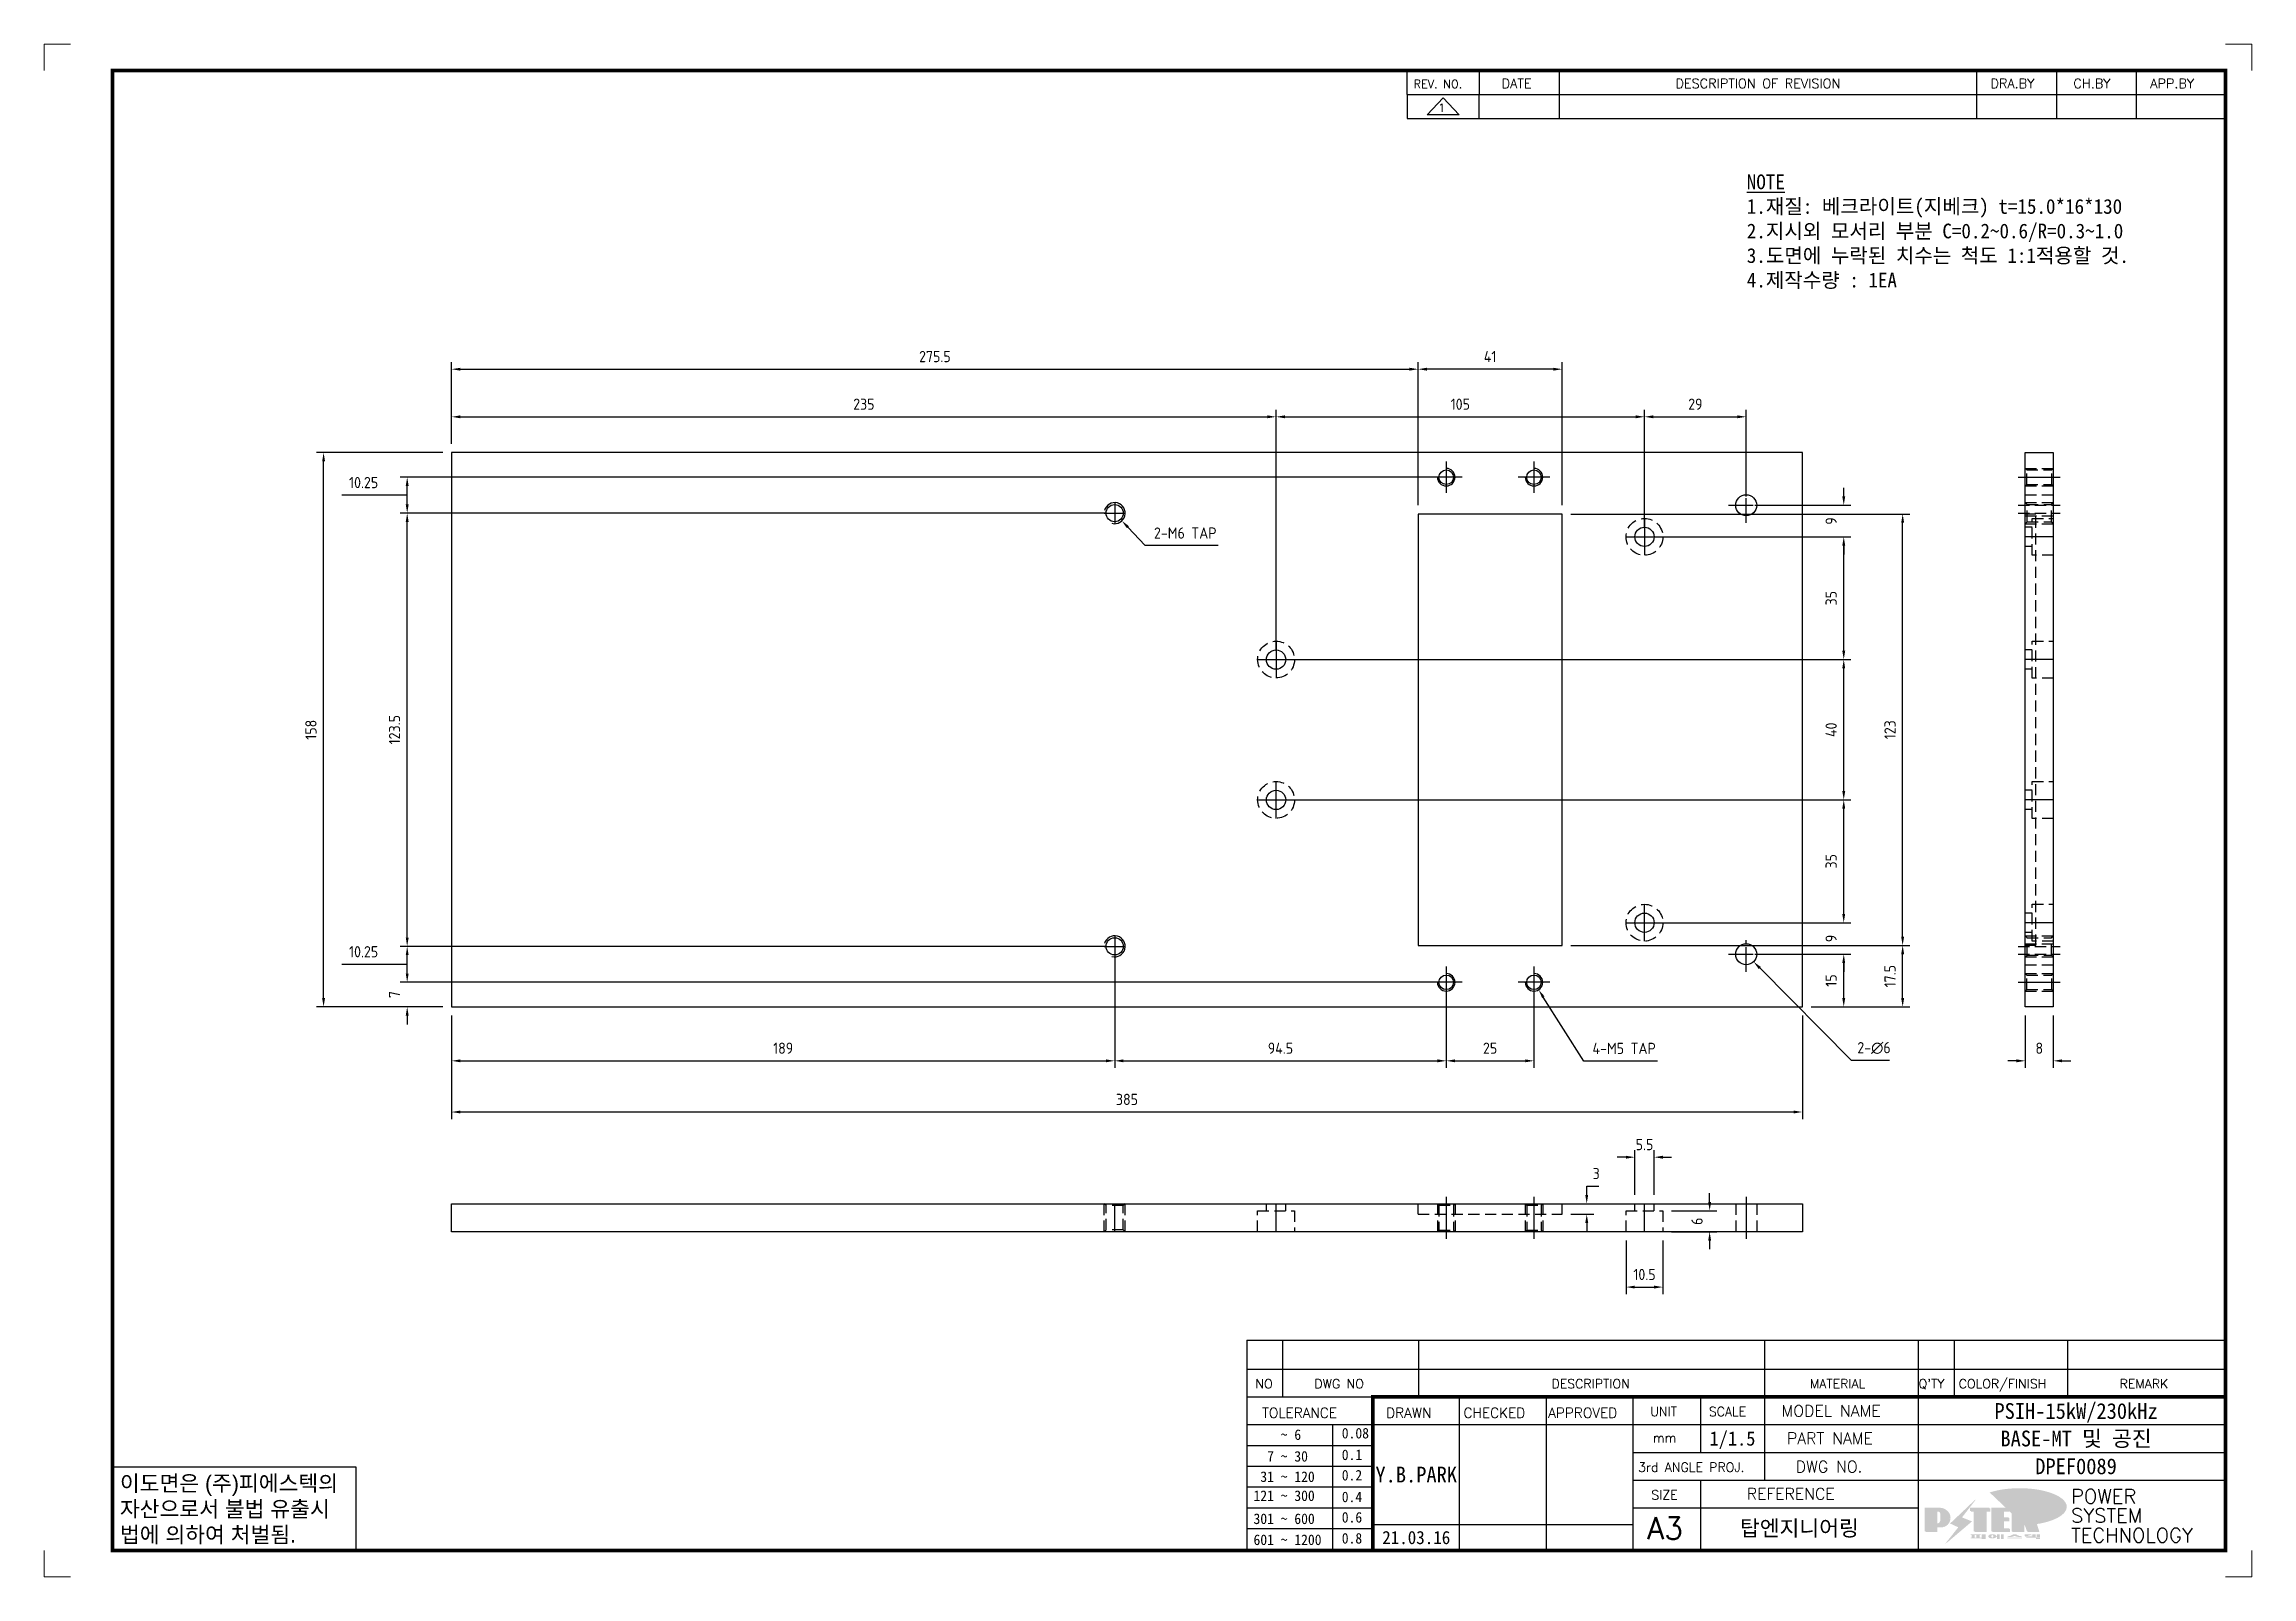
# Model space of a CAD drawing. Header units: millimetres. Extents: x -4251 to 2609, y -1673 to 4048.
# Drawn here: x 1141 to 1770, y -819 to -382 of the extents above; entities that cross this region are included whole.
import ezdxf
from ezdxf.enums import TextEntityAlignment as Align

# ---------------------------------------------------------------- set-up
doc = ezdxf.new("R2010")
doc.units = ezdxf.units.MM
for name, pattern in [('CENTER', [50.8, 31.75, -6.35, 6.35, -6.35]), ('CENTER1', [10, 7, -1, 1, -1]), ('HIDDEN2', [4.7625, 3.175, -1.5875])]:
    doc.linetypes.add(name, pattern=pattern)
for name, color, linetype in [('CENTER', 1, 'CENTER'), ('CL', 1, 'CENTER'), ('FORMAT-1', 7, 'Continuous'), ('line', 3, 'Continuous'), ('THIN', 3, 'Continuous'), ('피치선', 1, 'Continuous')]:
    doc.layers.add(name, color=color, linetype=linetype)
doc.styles.add('h1', font='')
doc.styles.add('HAN', font='')
doc.styles.add('RC', font='simplex.shx')
doc.styles.add('ROMANT', font='simplex.shx')
doc.styles.add('RT', font='simplex.shx', dxfattribs={"oblique": 15})
doc.styles.get("Standard").update_dxf_attribs({"font": 'ISOCP.SHX', "bigfont": 'WHGTXT.SHX'})
doc.styles.get('h1').set_extended_font_data('New Gulim')
doc.styles.get('HAN').set_extended_font_data('GulimChe')
doc.dimstyles.new('PS-1', dxfattribs={"dimtxt": 3.2, "dimasz": 2.5, "dimexe": 2, "dimexo": 2.5, "dimgap": 2, "dimtad": 1, "dimtoh": 1, "dimrnd": 0.05, "dimzin": 12, "dimdsep": 46, "dimtxsty": 'Standard', "dimcen": 0, "dimclrt": 2, "dimazin": 3, "dimtfac": 1, "dimtofl": 0, "dimtmove": 0, "dimatfit": 3, "dimfxl": 0, "dimtolj": 1, "dimtzin": 0, "dimarcsym": 0})

msp = doc.modelspace()

# ---------------------------------------------------------------- texts
at = {"color": 2, "insert": (1626.1332, -418.7325, -0.0002), "char_height": 4.200143, "attachment_point": 1, "style": 'HAN'}
msp.add_mtext_dynamic_manual_height_columns('{\\LNOTE\\P}1.재질: 베크라이트(지베크) t=15.0*16*130\\P2.지시외 모서리 부분 C=0.2~0.6/R=0.3~1.0\\P3.도면에 누락된 치수는 척도 1:1적용할 것.\\P{\\C1;4.제작수량 : 1EA}', width=794.617376, gutter_width=769.2954, heights=[449.7266], dxfattribs=at)

# ---------------------------------------------------------------- blocks, each defined once
blk = doc.blocks.new('A$C4A1E536B')
at = {"color": 2, "linetype": 'HIDDEN2'}
for p, q in [((-153.5, 8), (-153.5, 0)), ((-153.07, 7.57), (-153.07, 0.43)), ((-148.93, 7.57), (-148.93, 0.43)), ((-148.5, 8), (-148.5, 0)), ((-140.5, 5), (-140.5, 8)), ((-136.75, 6), (-136.75, 8)), ((-131.25, 6), (-131.25, 8)), ((-101.75, 6), (-101.75, 8)), ((-96.25, 6), (-96.25, 8)), ((-61.75, 6), (-61.75, 8)), ((-56.25, 6), (-56.25, 8)), ((-26.75, 6), (-26.75, 8)), ((-21.25, 6), (-21.25, 8)), ((-17.5, 5), (-17.5, 8)), ((-9.5, 8), (-9.5, 0)), ((-9.07, 7.57), (-9.07, 0.43)), ((-4.93, 7.57), (-4.93, 0.43)), ((-4.5, 8), (-4.5, 0)), ((-140.5, 5), (-17.5, 5))]:
    blk.add_line(p, q, dxfattribs=at)
at = {"color": 6, "linetype": 'HIDDEN2'}
for p, q in [((-146, 8), (-146, 0)), ((-143, 10), (-143, -2)), ((-140, 8), (-140, 0)), ((-18, 8), (-18, 0)), ((-15, 10), (-15, -2)), ((-12, 8), (-12, 0))]:
    blk.add_line(p, q, dxfattribs=at)
at = {"color": 250, "linetype": 'HIDDEN2'}
for p, q in [((-143.75, 8), (-143.75, 0)), ((-143.21, 7.46), (-143.21, 0.54)), ((-140.75, 10), (-140.75, -2)), ((-138.29, 7.46), (-138.29, 0.54)), ((-137.75, 8), (-137.75, 0)), ((-20.25, 8), (-20.25, 0)), ((-19.71, 7.46), (-19.71, 0.54)), ((-17.25, 10), (-17.25, -2)), ((-14.79, 7.46), (-14.79, 0.54)), ((-14.25, 8), (-14.25, 0))]:
    blk.add_line(p, q, dxfattribs=at)
at = {"color": 30}
blk.add_lwpolyline([(-158, 8), (0, 8), (0, 0), (-158, 0)], close=True, dxfattribs=at)
at = {"color": 2, "linetype": 'HIDDEN2'}
for points in [[(-153.5, 8), (-153.07, 7.57), (-148.93, 7.57), (-148.5, 8)], [(-9.5, 8), (-9.07, 7.57), (-4.93, 7.57), (-4.5, 8)], [(-153.5, 0), (-153.07, 0.43), (-148.93, 0.43), (-148.5, 0)], [(-139.25, 0), (-139.25, 6), (-128.75, 6), (-128.75, 0)], [(-104.25, 0), (-104.25, 6), (-93.75, 6), (-93.75, 0)], [(-64.25, 0), (-64.25, 6), (-53.75, 6), (-53.75, 0)], [(-29.25, 0), (-29.25, 6), (-18.75, 6), (-18.75, 0)], [(-9.5, 0), (-9.07, 0.43), (-4.93, 0.43), (-4.5, 0)]]:
    blk.add_lwpolyline(points, dxfattribs=at)
at = {"color": 250, "linetype": 'HIDDEN2'}
for points in [[(-143.75, 8), (-143.21, 7.46), (-138.29, 7.46), (-137.75, 8)], [(-20.25, 8), (-19.71, 7.46), (-14.79, 7.46), (-14.25, 8)], [(-143.75, 0), (-143.21, 0.54), (-138.29, 0.54), (-137.75, 0)], [(-20.25, 0), (-19.71, 0.54), (-14.79, 0.54), (-14.25, 0)]]:
    blk.add_lwpolyline(points, dxfattribs=at)
at = {"layer": 'CENTER'}
for p, q in [((-151, 10), (-151, -2)), ((-134, 0), (-134, 8)), ((-99, 0), (-99, 8)), ((-59, 0), (-59, 8)), ((-24, 0), (-24, 8)), ((-7, 10), (-7, -2))]:
    blk.add_line(p, q, dxfattribs=at)
blk = doc.blocks.new('*D659')
at = {"color": 0, "linetype": 'ByBlock', "lineweight": -2}
for p, q in [((1445.97, -641.28), (1445.97, -673.42)), ((1256.97, -658.53), (1256.97, -673.42)), ((1259.47, -671.42), (1443.47, -671.42))]:
    blk.add_line(p, q, dxfattribs=at)
at = {"color": 0}
for points in [[(1259.47, -671), (1259.47, -671.83), (1256.97, -671.42)], [(1443.47, -671), (1443.47, -671.83), (1445.97, -671.42)]]:
    blk.add_solid(points, dxfattribs=at)
at = {"layer": 'DEFPOINTS', "color": 0}
for p in [(1445.97, -638.78, 0), (1256.97, -656.03, 0), (1445.97, -671.42)]:
    blk.add_point(p, dxfattribs=at)
at = {"color": 2, "insert": (1351.47, -667.82), "char_height": 3.2, "attachment_point": 5}
blk.add_mtext('\\A1;189', dxfattribs=at)
blk = doc.blocks.new('*D660')
at = {"color": 0, "linetype": 'ByBlock', "lineweight": -2}
for p, q in [((1445.97, -641.28), (1445.97, -673.42)), ((1540.47, -651.53), (1540.47, -673.42)), ((1448.47, -671.42), (1537.97, -671.42))]:
    blk.add_line(p, q, dxfattribs=at)
at = {"color": 0}
for points in [[(1448.47, -671), (1448.47, -671.83), (1445.97, -671.42)], [(1537.97, -671), (1537.97, -671.83), (1540.47, -671.42)]]:
    blk.add_solid(points, dxfattribs=at)
at = {"layer": 'DEFPOINTS', "color": 0}
for p in [(1445.97, -638.78, 0), (1540.47, -649.03, 0), (1540.47, -671.42)]:
    blk.add_point(p, dxfattribs=at)
at = {"color": 2, "insert": (1493.22, -667.82), "char_height": 3.2, "attachment_point": 5}
blk.add_mtext('\\A1;94.5', dxfattribs=at)
blk = doc.blocks.new('*D661')
at = {"color": 0, "linetype": 'ByBlock', "lineweight": -2}
for p, q in [((1540.47, -651.53), (1540.47, -673.42)), ((1565.47, -651.53), (1565.47, -673.42)), ((1542.97, -671.42), (1562.97, -671.42))]:
    blk.add_line(p, q, dxfattribs=at)
at = {"color": 0}
for points in [[(1542.97, -671), (1542.97, -671.83), (1540.47, -671.42)], [(1562.97, -671), (1562.97, -671.83), (1565.47, -671.42)]]:
    blk.add_solid(points, dxfattribs=at)
at = {"layer": 'DEFPOINTS', "color": 0}
for p in [(1540.47, -649.03, 0), (1565.47, -649.03, 0), (1565.47, -671.42)]:
    blk.add_point(p, dxfattribs=at)
at = {"color": 2, "insert": (1552.97, -667.82), "char_height": 3.2, "attachment_point": 5}
blk.add_mtext('\\A1;25', dxfattribs=at)
blk = doc.blocks.new('*D662')
at = {"color": 0, "linetype": 'ByBlock', "lineweight": -2}
for p, q in [((1256.97, -495.53), (1256.97, -485.82)), ((1259.47, -487.82), (1489.47, -487.82)), ((1491.97, -554.53), (1491.97, -485.82))]:
    blk.add_line(p, q, dxfattribs=at)
at = {"color": 0}
for points in [[(1259.47, -487.4), (1259.47, -488.23), (1256.97, -487.82)], [(1489.47, -487.4), (1489.47, -488.23), (1491.97, -487.82)]]:
    blk.add_solid(points, dxfattribs=at)
at = {"layer": 'DEFPOINTS', "color": 0}
for p in [(1491.97, -487.82), (1256.97, -498.03, 0), (1491.97, -557.03, 0)]:
    blk.add_point(p, dxfattribs=at)
at = {"color": 2, "insert": (1374.47, -484.22), "char_height": 3.2, "attachment_point": 5}
blk.add_mtext('\\A1;235', dxfattribs=at)
blk = doc.blocks.new('*D663')
at = {"color": 0, "linetype": 'ByBlock', "lineweight": -2}
for p, q in [((1491.97, -554.53), (1491.97, -485.82)), ((1494.47, -487.82), (1594.47, -487.82)), ((1596.97, -519.53), (1596.97, -485.82))]:
    blk.add_line(p, q, dxfattribs=at)
at = {"color": 0}
for points in [[(1494.47, -487.4), (1494.47, -488.23), (1491.97, -487.82)], [(1594.47, -487.4), (1594.47, -488.23), (1596.97, -487.82)]]:
    blk.add_solid(points, dxfattribs=at)
at = {"layer": 'DEFPOINTS', "color": 0}
for p in [(1596.97, -487.82), (1596.97, -522.03, 0), (1491.97, -557.03, 0)]:
    blk.add_point(p, dxfattribs=at)
at = {"color": 2, "insert": (1544.47, -484.22), "char_height": 3.2, "attachment_point": 5}
blk.add_mtext('\\A1;105', dxfattribs=at)
blk = doc.blocks.new('*D664')
at = {"color": 0, "linetype": 'ByBlock', "lineweight": -2}
for p, q in [((1596.97, -519.53), (1596.97, -485.82)), ((1599.47, -487.82), (1623.47, -487.82)), ((1625.97, -510.53), (1625.97, -485.82))]:
    blk.add_line(p, q, dxfattribs=at)
at = {"color": 0}
for points in [[(1599.47, -487.4), (1599.47, -488.23), (1596.97, -487.82)], [(1623.47, -487.4), (1623.47, -488.23), (1625.97, -487.82)]]:
    blk.add_solid(points, dxfattribs=at)
at = {"layer": 'DEFPOINTS', "color": 0}
for p in [(1625.97, -487.82), (1625.97, -513.03, 0), (1596.97, -522.03, 0)]:
    blk.add_point(p, dxfattribs=at)
at = {"color": 2, "insert": (1611.47, -484.22), "char_height": 3.2, "attachment_point": 5}
blk.add_mtext('\\A1;29', dxfattribs=at)
blk = doc.blocks.new('*D665')
at = {"color": 0, "linetype": 'ByBlock', "lineweight": -2}
for p, q in [((1256.97, -495.53), (1256.97, -472.24)), ((1259.47, -474.24), (1529.97, -474.24)), ((1532.47, -513.03), (1532.47, -472.24))]:
    blk.add_line(p, q, dxfattribs=at)
at = {"color": 0}
for points in [[(1259.47, -473.83), (1259.47, -474.66), (1256.97, -474.24)], [(1529.97, -473.83), (1529.97, -474.66), (1532.47, -474.24)]]:
    blk.add_solid(points, dxfattribs=at)
at = {"layer": 'DEFPOINTS', "color": 0}
for p in [(1532.47, -474.24), (1256.97, -498.03, 0), (1532.47, -515.53, 0)]:
    blk.add_point(p, dxfattribs=at)
at = {"color": 2, "insert": (1394.72, -470.64), "char_height": 3.2, "attachment_point": 5}
blk.add_mtext('\\A1;275.5', dxfattribs=at)
blk = doc.blocks.new('*D666')
at = {"color": 0, "linetype": 'ByBlock', "lineweight": -2}
for p, q in [((1532.47, -513.03), (1532.47, -472.24)), ((1570.97, -474.24), (1534.97, -474.24)), ((1573.47, -513.03), (1573.47, -472.24))]:
    blk.add_line(p, q, dxfattribs=at)
at = {"color": 0}
for points in [[(1534.97, -473.83), (1534.97, -474.66), (1532.47, -474.24)], [(1570.97, -473.83), (1570.97, -474.66), (1573.47, -474.24)]]:
    blk.add_solid(points, dxfattribs=at)
at = {"layer": 'DEFPOINTS', "color": 0}
for p in [(1532.47, -474.24), (1532.47, -515.53, 0), (1573.47, -515.53, 0)]:
    blk.add_point(p, dxfattribs=at)
at = {"color": 2, "insert": (1552.97, -470.64), "char_height": 3.2, "attachment_point": 5}
blk.add_mtext('\\A1;41', dxfattribs=at)
blk = doc.blocks.new('*D667')
at = {"color": 0, "linetype": 'ByBlock', "lineweight": -2}
for p, q in [((1244.31, -646.53), (1244.31, -644.03)), ((1537.97, -649.03), (1242.31, -649.03)), ((1254.47, -656.03), (1242.31, -656.03)), ((1244.31, -658.53), (1244.31, -661.03))]:
    blk.add_line(p, q, dxfattribs=at)
at = {"color": 0}
for points in [[(1243.9, -646.53), (1244.73, -646.53), (1244.31, -649.03)], [(1243.9, -658.53), (1244.73, -658.53), (1244.31, -656.03)]]:
    blk.add_solid(points, dxfattribs=at)
at = {"layer": 'DEFPOINTS', "color": 0}
for p in [(1244.31, -649.03), (1540.47, -649.03, 0), (1256.97, -656.03, 0)]:
    blk.add_point(p, dxfattribs=at)
at = {"color": 2, "insert": (1240.71, -652.53), "char_height": 3.2, "attachment_point": 5, "rotation": 90}
blk.add_mtext('\\A1;7', dxfattribs=at)
blk = doc.blocks.new('*D668')
at = {"color": 0, "linetype": 'ByBlock', "lineweight": -2}
for p, q in [((1443.47, -638.78), (1242.31, -638.78)), ((1244.31, -646.53), (1244.31, -641.28)), ((1238.11, -643.91), (1225.66, -643.91)), ((1244.31, -643.91), (1238.11, -643.91)), ((1537.97, -649.03), (1242.31, -649.03))]:
    blk.add_line(p, q, dxfattribs=at)
at = {"color": 0}
for points in [[(1243.9, -641.28), (1244.73, -641.28), (1244.31, -638.78)], [(1243.9, -646.53), (1244.73, -646.53), (1244.31, -649.03)]]:
    blk.add_solid(points, dxfattribs=at)
at = {"layer": 'DEFPOINTS', "color": 0}
for p in [(1244.31, -638.78), (1445.97, -638.78, 0), (1540.47, -649.03, 0)]:
    blk.add_point(p, dxfattribs=at)
at = {"color": 2, "insert": (1231.89, -640.31), "char_height": 3.2, "attachment_point": 5}
blk.add_mtext('\\A1;10.25', dxfattribs=at)
blk = doc.blocks.new('*D669')
at = {"color": 0, "linetype": 'ByBlock', "lineweight": -2}
for p, q in [((1443.47, -515.28), (1242.31, -515.28)), ((1244.31, -636.28), (1244.31, -517.78)), ((1443.47, -638.78), (1242.31, -638.78))]:
    blk.add_line(p, q, dxfattribs=at)
at = {"color": 0}
for points in [[(1243.9, -517.78), (1244.73, -517.78), (1244.31, -515.28)], [(1243.9, -636.28), (1244.73, -636.28), (1244.31, -638.78)]]:
    blk.add_solid(points, dxfattribs=at)
at = {"layer": 'DEFPOINTS', "color": 0}
for p in [(1244.31, -515.28), (1445.97, -515.28, 0), (1445.97, -638.78, 0)]:
    blk.add_point(p, dxfattribs=at)
at = {"color": 2, "insert": (1240.71, -577.03), "char_height": 3.2, "attachment_point": 5, "rotation": 90}
blk.add_mtext('\\A1;123.5', dxfattribs=at)
blk = doc.blocks.new('*D670')
at = {"color": 0, "linetype": 'ByBlock', "lineweight": -2}
for p, q in [((1537.97, -505.03), (1242.31, -505.03)), ((1244.31, -512.78), (1244.31, -507.53)), ((1238.11, -510.16), (1225.66, -510.16)), ((1244.31, -510.16), (1238.11, -510.16)), ((1443.47, -515.28), (1242.31, -515.28))]:
    blk.add_line(p, q, dxfattribs=at)
at = {"color": 0}
for points in [[(1243.9, -507.53), (1244.73, -507.53), (1244.31, -505.03)], [(1243.9, -512.78), (1244.73, -512.78), (1244.31, -515.28)]]:
    blk.add_solid(points, dxfattribs=at)
at = {"layer": 'DEFPOINTS', "color": 0}
for p in [(1244.31, -505.03), (1540.47, -505.03, 0), (1445.97, -515.28, 0)]:
    blk.add_point(p, dxfattribs=at)
at = {"color": 2, "insert": (1231.89, -506.56), "char_height": 3.2, "attachment_point": 5}
blk.add_mtext('\\A1;10.25', dxfattribs=at)
blk = doc.blocks.new('*D671')
at = {"color": 0, "linetype": 'ByBlock', "lineweight": -2}
for p, q in [((1254.47, -498.03), (1218.48, -498.03)), ((1220.48, -653.53), (1220.48, -500.53)), ((1254.47, -656.03), (1218.48, -656.03))]:
    blk.add_line(p, q, dxfattribs=at)
at = {"color": 0}
for points in [[(1220.07, -500.53), (1220.9, -500.53), (1220.48, -498.03)], [(1220.07, -653.53), (1220.9, -653.53), (1220.48, -656.03)]]:
    blk.add_solid(points, dxfattribs=at)
at = {"layer": 'DEFPOINTS', "color": 0}
for p in [(1220.48, -498.03), (1256.97, -498.03, 0), (1256.97, -656.03, 0)]:
    blk.add_point(p, dxfattribs=at)
at = {"color": 2, "insert": (1216.88, -577.03), "char_height": 3.2, "attachment_point": 5, "rotation": 90}
blk.add_mtext('\\A1;158', dxfattribs=at)
blk = doc.blocks.new('*D672')
at = {"color": 0, "linetype": 'ByBlock', "lineweight": -2}
for p, q in [((1628.47, -641.03), (1655.77, -641.03)), ((1653.77, -653.53), (1653.77, -643.53)), ((1644.47, -656.03), (1655.77, -656.03))]:
    blk.add_line(p, q, dxfattribs=at)
at = {"color": 0}
for points in [[(1653.35, -643.53), (1654.18, -643.53), (1653.77, -641.03)], [(1653.35, -653.53), (1654.18, -653.53), (1653.77, -656.03)]]:
    blk.add_solid(points, dxfattribs=at)
at = {"layer": 'DEFPOINTS', "color": 0}
for p in [(1625.97, -641.03, 0), (1653.77, -641.03), (1641.97, -656.03, 0)]:
    blk.add_point(p, dxfattribs=at)
at = {"color": 2, "insert": (1650.17, -648.53), "char_height": 3.2, "attachment_point": 5, "rotation": 90}
blk.add_mtext('\\A1;15', dxfattribs=at)
blk = doc.blocks.new('*D673')
at = {"color": 0, "linetype": 'ByBlock', "lineweight": -2}
for p, q in [((1653.77, -629.53), (1653.77, -627.03)), ((1599.47, -632.03), (1655.77, -632.03)), ((1628.47, -641.03), (1655.77, -641.03)), ((1653.77, -643.53), (1653.77, -646.03))]:
    blk.add_line(p, q, dxfattribs=at)
at = {"color": 0}
for points in [[(1653.35, -629.53), (1654.18, -629.53), (1653.77, -632.03)], [(1653.35, -643.53), (1654.18, -643.53), (1653.77, -641.03)]]:
    blk.add_solid(points, dxfattribs=at)
at = {"layer": 'DEFPOINTS', "color": 0}
for p in [(1596.97, -632.03, 0), (1653.77, -632.03), (1625.97, -641.03, 0)]:
    blk.add_point(p, dxfattribs=at)
at = {"color": 2, "insert": (1650.17, -636.53), "char_height": 3.2, "attachment_point": 5, "rotation": 90}
blk.add_mtext('\\A1;9', dxfattribs=at)
blk = doc.blocks.new('*D674')
at = {"color": 0, "linetype": 'ByBlock', "lineweight": -2}
for p, q in [((1494.47, -597.03), (1655.77, -597.03)), ((1653.77, -629.53), (1653.77, -599.53)), ((1599.47, -632.03), (1655.77, -632.03))]:
    blk.add_line(p, q, dxfattribs=at)
at = {"color": 0}
for points in [[(1653.35, -599.53), (1654.18, -599.53), (1653.77, -597.03)], [(1653.35, -629.53), (1654.18, -629.53), (1653.77, -632.03)]]:
    blk.add_solid(points, dxfattribs=at)
at = {"layer": 'DEFPOINTS', "color": 0}
for p in [(1491.97, -597.03, 0), (1653.77, -597.03), (1596.97, -632.03, 0)]:
    blk.add_point(p, dxfattribs=at)
at = {"color": 2, "insert": (1650.17, -614.53), "char_height": 3.2, "attachment_point": 5, "rotation": 90}
blk.add_mtext('\\A1;35', dxfattribs=at)
blk = doc.blocks.new('*D675')
at = {"color": 0, "linetype": 'ByBlock', "lineweight": -2}
for p, q in [((1494.47, -557.03), (1655.77, -557.03)), ((1653.77, -594.53), (1653.77, -559.53)), ((1494.47, -597.03), (1655.77, -597.03))]:
    blk.add_line(p, q, dxfattribs=at)
at = {"color": 0}
for points in [[(1653.35, -559.53), (1654.18, -559.53), (1653.77, -557.03)], [(1653.35, -594.53), (1654.18, -594.53), (1653.77, -597.03)]]:
    blk.add_solid(points, dxfattribs=at)
at = {"layer": 'DEFPOINTS', "color": 0}
for p in [(1491.97, -557.03, 0), (1653.77, -557.03), (1491.97, -597.03, 0)]:
    blk.add_point(p, dxfattribs=at)
at = {"color": 2, "insert": (1650.17, -577.03), "char_height": 3.2, "attachment_point": 5, "rotation": 90}
blk.add_mtext('\\A1;40', dxfattribs=at)
blk = doc.blocks.new('*D676')
at = {"color": 0, "linetype": 'ByBlock', "lineweight": -2}
for p, q in [((1599.47, -522.03), (1655.77, -522.03)), ((1653.77, -554.53), (1653.77, -524.53)), ((1494.47, -557.03), (1655.77, -557.03))]:
    blk.add_line(p, q, dxfattribs=at)
at = {"color": 0}
for points in [[(1653.35, -524.53), (1654.18, -524.53), (1653.77, -522.03)], [(1653.35, -554.53), (1654.18, -554.53), (1653.77, -557.03)]]:
    blk.add_solid(points, dxfattribs=at)
at = {"layer": 'DEFPOINTS', "color": 0}
for p in [(1596.97, -522.03, 0), (1653.77, -522.03), (1491.97, -557.03, 0)]:
    blk.add_point(p, dxfattribs=at)
at = {"color": 2, "insert": (1650.17, -539.53), "char_height": 3.2, "attachment_point": 5, "rotation": 90}
blk.add_mtext('\\A1;35', dxfattribs=at)
blk = doc.blocks.new('*D677')
at = {"color": 0, "linetype": 'ByBlock', "lineweight": -2}
for p, q in [((1653.77, -510.53), (1653.77, -508.03)), ((1628.47, -513.03), (1655.77, -513.03)), ((1599.47, -522.03), (1655.77, -522.03)), ((1653.77, -524.53), (1653.77, -527.03))]:
    blk.add_line(p, q, dxfattribs=at)
at = {"color": 0}
for points in [[(1653.35, -510.53), (1654.18, -510.53), (1653.77, -513.03)], [(1653.35, -524.53), (1654.18, -524.53), (1653.77, -522.03)]]:
    blk.add_solid(points, dxfattribs=at)
at = {"layer": 'DEFPOINTS', "color": 0}
for p in [(1625.97, -513.03, 0), (1653.77, -513.03), (1596.97, -522.03, 0)]:
    blk.add_point(p, dxfattribs=at)
at = {"color": 2, "insert": (1650.17, -517.53), "char_height": 3.2, "attachment_point": 5, "rotation": 90}
blk.add_mtext('\\A1;9', dxfattribs=at)
blk = doc.blocks.new('*D678')
at = {"color": 0, "linetype": 'ByBlock', "lineweight": -2}
for p, q in [((1575.97, -638.53), (1672.56, -638.53)), ((1670.56, -653.53), (1670.56, -641.03)), ((1644.47, -656.03), (1672.56, -656.03))]:
    blk.add_line(p, q, dxfattribs=at)
at = {"color": 0}
for points in [[(1670.14, -641.03), (1670.98, -641.03), (1670.56, -638.53)], [(1670.14, -653.53), (1670.98, -653.53), (1670.56, -656.03)]]:
    blk.add_solid(points, dxfattribs=at)
at = {"layer": 'DEFPOINTS', "color": 0}
for p in [(1573.47, -638.53, 0), (1670.56, -638.53), (1641.97, -656.03, 0)]:
    blk.add_point(p, dxfattribs=at)
at = {"color": 2, "insert": (1666.96, -647.28), "char_height": 3.2, "attachment_point": 5, "rotation": 90}
blk.add_mtext('\\A1;17.5', dxfattribs=at)
blk = doc.blocks.new('*D679')
at = {"color": 0, "linetype": 'ByBlock', "lineweight": -2}
for p, q in [((1575.97, -515.53), (1672.56, -515.53)), ((1670.56, -636.03), (1670.56, -518.03)), ((1575.97, -638.53), (1672.56, -638.53))]:
    blk.add_line(p, q, dxfattribs=at)
at = {"color": 0}
for points in [[(1670.14, -518.03), (1670.98, -518.03), (1670.56, -515.53)], [(1670.14, -636.03), (1670.98, -636.03), (1670.56, -638.53)]]:
    blk.add_solid(points, dxfattribs=at)
at = {"layer": 'DEFPOINTS', "color": 0}
for p in [(1573.47, -515.53, 0), (1670.56, -515.53), (1573.47, -638.53, 0)]:
    blk.add_point(p, dxfattribs=at)
at = {"color": 2, "insert": (1666.96, -577.03), "char_height": 3.2, "attachment_point": 5, "rotation": 90}
blk.add_mtext('\\A1;123', dxfattribs=at)
blk = doc.blocks.new('*D680')
at = {"color": 0, "linetype": 'ByBlock', "lineweight": -2}
for p, q in [((1256.97, -658.53), (1256.97, -688.01)), ((1641.97, -658.53), (1641.97, -688.01)), ((1639.47, -686.01), (1259.47, -686.01))]:
    blk.add_line(p, q, dxfattribs=at)
at = {"color": 0}
for points in [[(1259.47, -685.59), (1259.47, -686.42), (1256.97, -686.01)], [(1639.47, -685.59), (1639.47, -686.42), (1641.97, -686.01)]]:
    blk.add_solid(points, dxfattribs=at)
at = {"layer": 'DEFPOINTS', "color": 0}
for p in [(1256.97, -656.03, 0), (1641.97, -656.03, 0), (1256.97, -686.01)]:
    blk.add_point(p, dxfattribs=at)
at = {"color": 2, "insert": (1449.47, -682.41), "char_height": 3.2, "attachment_point": 5}
blk.add_mtext('\\A1;385', dxfattribs=at)
blk = doc.blocks.new('*D681')
at = {"color": 0, "linetype": 'ByBlock', "lineweight": -2}
for p, q in [((1705.5, -658.53), (1705.5, -673.42)), ((1713.5, -658.53), (1713.5, -673.42)), ((1703, -671.42), (1700.5, -671.42)), ((1716, -671.42), (1718.5, -671.42))]:
    blk.add_line(p, q, dxfattribs=at)
at = {"color": 0}
for points in [[(1703, -671), (1703, -671.83), (1705.5, -671.42)], [(1716, -671), (1716, -671.83), (1713.5, -671.42)]]:
    blk.add_solid(points, dxfattribs=at)
at = {"layer": 'DEFPOINTS', "color": 0}
for p in [(1705.5, -656.03, 0), (1713.5, -656.03, 0), (1713.5, -671.42)]:
    blk.add_point(p, dxfattribs=at)
at = {"color": 2, "insert": (1709.5, -667.82), "char_height": 3.2, "attachment_point": 5}
blk.add_mtext('\\A1;8', dxfattribs=at)
blk = doc.blocks.new('*D682')
at = {"color": 0, "linetype": 'ByBlock', "lineweight": -2}
for p, q in [((1655.96, -671.36), (1629.83, -644.94)), ((1666.84, -671.36), (1655.96, -671.36))]:
    blk.add_line(p, q, dxfattribs=at)
at = {"color": 0}
blk.add_solid([(1630.13, -644.65), (1629.54, -645.24), (1628.08, -643.17)], dxfattribs=at)
at = {"layer": 'DEFPOINTS', "color": 0}
for p in [(1623.86, -638.9, 0), (1628.08, -643.17, 0)]:
    blk.add_point(p, dxfattribs=at)
at = {"color": 2, "insert": (1662.4, -667.76), "char_height": 3.2, "attachment_point": 5}
blk.add_mtext('\\A1;2-∅6', dxfattribs=at)
blk = doc.blocks.new('*D683')
at = {"color": 0, "linetype": 'ByBlock', "lineweight": -2}
for p, q in [((1454.7, -524.55), (1449.74, -519.29)), ((1475.49, -524.55), (1454.7, -524.55))]:
    blk.add_line(p, q, dxfattribs=at)
at = {"color": 0}
blk.add_solid([(1450.04, -519), (1449.44, -519.57), (1448.02, -517.47)], dxfattribs=at)
at = {"layer": 'DEFPOINTS', "color": 0}
for p in [(1443.91, -513.1, 0), (1448.02, -517.47, 0)]:
    blk.add_point(p, dxfattribs=at)
at = {"color": 2, "insert": (1466.09, -520.95), "char_height": 3.2, "attachment_point": 5}
blk.add_mtext('\\A1;2-M6 TAP', dxfattribs=at)
blk = doc.blocks.new('*D684')
at = {"color": 0, "linetype": 'ByBlock', "lineweight": -2}
for p, q in [((1579.67, -671.47), (1568.14, -653.26)), ((1600.69, -671.47), (1579.67, -671.47))]:
    blk.add_line(p, q, dxfattribs=at)
at = {"color": 0}
blk.add_solid([(1568.49, -653.04), (1567.79, -653.48), (1566.8, -651.15)], dxfattribs=at)
at = {"layer": 'DEFPOINTS', "color": 0}
for p in [(1564.13, -646.92, 0), (1566.8, -651.15, 0)]:
    blk.add_point(p, dxfattribs=at)
at = {"color": 2, "insert": (1591.18, -667.87), "char_height": 3.2, "attachment_point": 5}
blk.add_mtext('\\A1;4-M5 TAP', dxfattribs=at)
blk = doc.blocks.new('*D685')
at = {"color": 0, "linetype": 'ByBlock', "lineweight": -2}
for p, q in [((1591.72, -722.64), (1591.72, -737.92)), ((1602.22, -722.64), (1602.22, -737.92)), ((1594.22, -735.92), (1599.72, -735.92))]:
    blk.add_line(p, q, dxfattribs=at)
at = {"color": 0}
for points in [[(1594.22, -735.5), (1594.22, -736.33), (1591.72, -735.92)], [(1599.72, -735.5), (1599.72, -736.33), (1602.22, -735.92)]]:
    blk.add_solid(points, dxfattribs=at)
at = {"layer": 'DEFPOINTS', "color": 0}
for p in [(1591.72, -720.14, 0), (1602.22, -720.14, 0), (1602.22, -735.92)]:
    blk.add_point(p, dxfattribs=at)
at = {"color": 2, "insert": (1596.97, -732.32), "char_height": 3.2, "attachment_point": 5}
blk.add_mtext('\\A1;10.5', dxfattribs=at)
blk = doc.blocks.new('*D686')
at = {"color": 0, "linetype": 'ByBlock', "lineweight": -2}
for p, q in [((1615.55, -711.64), (1615.55, -709.14)), ((1604.72, -714.14), (1617.55, -714.14)), ((1604.72, -720.14), (1617.55, -720.14)), ((1615.55, -722.64), (1615.55, -725.14))]:
    blk.add_line(p, q, dxfattribs=at)
at = {"color": 0}
for points in [[(1615.13, -711.64), (1615.96, -711.64), (1615.55, -714.14)], [(1615.13, -722.64), (1615.96, -722.64), (1615.55, -720.14)]]:
    blk.add_solid(points, dxfattribs=at)
at = {"layer": 'DEFPOINTS', "color": 0}
for p in [(1602.22, -714.14, 0), (1615.55, -714.14), (1602.22, -720.14, 0)]:
    blk.add_point(p, dxfattribs=at)
at = {"color": 2, "insert": (1611.95, -717.14), "char_height": 3.2, "attachment_point": 5, "rotation": 90}
blk.add_mtext('\\A1;6', dxfattribs=at)
blk = doc.blocks.new('*D687')
at = {"color": 0, "linetype": 'ByBlock', "lineweight": -2}
for p, q in [((1594.22, -709.64), (1594.22, -696.89)), ((1599.72, -709.64), (1599.72, -696.89)), ((1591.72, -698.89), (1589.22, -698.89)), ((1602.22, -698.89), (1604.72, -698.89))]:
    blk.add_line(p, q, dxfattribs=at)
at = {"color": 0}
for points in [[(1591.72, -698.48), (1591.72, -699.31), (1594.22, -698.89)], [(1602.22, -698.48), (1602.22, -699.31), (1599.72, -698.89)]]:
    blk.add_solid(points, dxfattribs=at)
at = {"layer": 'DEFPOINTS', "color": 0}
for p in [(1599.72, -698.89), (1594.22, -712.14, 0), (1599.72, -712.14, 0)]:
    blk.add_point(p, dxfattribs=at)
at = {"color": 2, "insert": (1596.97, -695.29), "char_height": 3.2, "attachment_point": 5}
blk.add_mtext('\\A1;5.5', dxfattribs=at)
blk = doc.blocks.new('*D688')
at = {"color": 0, "linetype": 'ByBlock', "lineweight": -2}
for p, q in [((1580.51, -709.64), (1580.51, -707.14)), ((1580.51, -707.14), (1583.93, -707.14)), ((1575.97, -712.14), (1582.51, -712.14)), ((1575.97, -715.14), (1582.51, -715.14)), ((1580.51, -717.64), (1580.51, -720.14))]:
    blk.add_line(p, q, dxfattribs=at)
at = {"color": 0}
for points in [[(1580.1, -709.64), (1580.93, -709.64), (1580.51, -712.14)], [(1580.1, -717.64), (1580.93, -717.64), (1580.51, -715.14)]]:
    blk.add_solid(points, dxfattribs=at)
at = {"layer": 'DEFPOINTS', "color": 0}
for p in [(1573.47, -712.14), (1573.47, -715.14, 0), (1580.51, -712.14)]:
    blk.add_point(p, dxfattribs=at)
at = {"color": 2, "insert": (1583.22, -703.54), "char_height": 3.2, "attachment_point": 5}
blk.add_mtext('\\A1;3', dxfattribs=at)
blk = doc.blocks.new('re3')
at = {"color": 180}
for p, q in [((0, 0), (0, -4.55)), ((6.87, -0.64), (3.86, -3.91)), ((9.88, -3.91), (3.86, -3.91)), ((6.87, -0.64), (9.88, -3.91)), ((13.74, -4.55), (13.74, 0)), ((28.97, -4.55), (28.97, 0)), ((108.25, -4.55), (108.25, 0)), ((123.49, -4.55), (123.49, 0)), ((138.64, -4.55), (138.64, 0)), ((0, -4.55), (155.53, -4.55))]:
    blk.add_line(p, q, dxfattribs=at)
at = {"color": 2, "style": 'RC', "oblique": 15}
blk.add_attdef('REV.NO', text='', height=1.56, dxfattribs=at).set_placement((6.59, -2.56), align=Align.MIDDLE_CENTER)
blk.add_attdef('-1', text='', height=1.56, dxfattribs=at).set_placement((9.37, -1.66), align=Align.MIDDLE_LEFT)
at = {"color": 2, "style": 'HAN'}
for tag, p in [('REV.-DATE', (21.36, -2.28)), ('DRA.BY', (115.87, -2.28)), ('CH.BY', (131.07, -2.28)), ('APP.BY', (147.09, -2.28))]:
    blk.add_attdef(tag, text='', height=2.5, dxfattribs=at).set_placement(p, align=Align.MIDDLE_CENTER)
blk.add_attdef('DESCRIPTION-OF-REVISION', text='', height=2.5, dxfattribs=at).set_placement((31.61, -2.28), align=Align.MIDDLE_LEFT)
blk = doc.blocks.new('no3')
at = {"color": 180}
for p, q in [((0, 5.5), (0, 0)), ((0, 5.5), (186, 5.5)), ((6.79, 5.5), (6.79, 0)), ((32.74, 0.11), (32.74, 5.5)), ((98.4, 5.5), (98.4, 0)), ((127.61, 5.5), (127.61, 0)), ((134.43, 5.5), (134.43, 0)), ((155.98, 5.5), (155.98, 0))]:
    blk.add_line(p, q, dxfattribs=at)
at = {"color": 2, "style": 'HAN'}
for tag, p in [('PART-NO', (19.76, 2.75)), ('MATERIAL', (111.38, 2.75)), ("Q'TY", (131.02, 2.75)), ('COLOR/FINISH', (145.2, 2.75)), ('REMARK', (170.76, 2.75))]:
    blk.add_attdef(tag, text='', height=2.9, dxfattribs=at).set_placement(p, align=Align.MIDDLE_CENTER)
blk.add_attdef('DESCRIPTION', text='', height=2.9, dxfattribs=at).set_placement((34.51, 2.75), align=Align.MIDDLE_LEFT)
at = {"color": 2, "style": 'RT', "oblique": 15}
blk.add_attdef('NO', text='', height=1.74, dxfattribs=at).set_placement((3.38, 2.51), align=Align.MIDDLE_CENTER)
blk = doc.blocks.new('t3')
for p, q in [((0, 15.88), (46.25, 15.88)), ((0, 15.88), (0, 0)), ((46.25, 15.88), (46.25, 0)), ((0, 0), (46.25, 0))]:
    blk.add_line(p, q)
at = {"color": 1, "style": 'h1'}
for s, p in [('이도면은 (주)피에스텍의', (1.4, 11.29)), ('자산으로서 불법 유출시', (1.4, 6.41)), ('법에 의하여 처벌됨.', (1.4, 1.52))]:
    blk.add_text(s, height=3, dxfattribs=at).set_placement(p)
blk = doc.blocks.new('new LOGO')
at = {"layer": 'line'}
h = blk.add_hatch(color=1, dxfattribs=at)
h.paths.add_polyline_path([(41.5, 16.4), (54.3, 16.4, 1), (54.3, 82.9), (0, 82.9), (0, -0.1), (41.5, -0.1)])
h.paths.add_polyline_path([(41.5, 27.9), (41.5, 71.9), (43.6, 71.9, -0.414214), (54.6, 60.9), (54.6, 38.9, -0.414214), (43.6, 27.9)], flags=16)
h.paths.add_polyline_path([(214.7, 71.9), (227.5, 71.9), (227.5, 82.9), (159.7, 82.9), (159.7, 71.9), (172.5, 71.9), (172.5, -0.1), (214.7, -0.1)])
h.paths.add_polyline_path([(276, 37.4), (294.8, 37.4), (294.8, 49.1), (276, 49.1), (276, 71.9), (294.8, 71.9), (294.8, 82.9), (234.5, 82.9), (234.5, -0.1), (297, -0.1), (297, 10.9), (276, 10.9)])
h.paths.add_polyline_path([(347.2, 35.2), (359.7, -0.1), (400.5, -0.1), (379.6, 66.8), (399.7, 82.9), (380.6, 82.9), (347.2, 61.6), (347.2, 82.9), (305.5, 82.9), (305.5, -0.1), (347.2, -0.1)])
h = blk.add_hatch(color=250, dxfattribs=at)
h.paths.add_polyline_path([(44.5, 69.4), (46.6, 69.4, -0.129793), (52, 68, 0.221832), (43.6, 71.9), (41.5, 71.9), (41.5, 27.9), (43.6, 27.9, 0.02048), (44.5, 28)], flags=17)
h.paths.add_polyline_path([(44.5, 13.9), (57.3, 13.9, 0.72362), (77.1, 73.9, -0.679777), (54.3, 16.4), (41.5, 16.4), (41.5, -0.1), (3, -0.1), (3, -2.6), (44.5, -2.6)])
h.paths.add_polyline_path([(117.9, 14.2), (71.5, -44.4), (77.1, -39.6), (120.8, 15.6), (92, 28.9), (173.3, 106), (177.5, 111.4), (89.1, 27.6)])
h.paths.add_polyline_path([(162.7, 71.9), (162.7, 69.4), (172.5, 69.4), (172.5, 71.9)], flags=17)
h.paths.add_polyline_path([(217.7, 69.4), (230.5, 69.4), (230.5, 80.4), (227.5, 80.4), (227.5, 71.9), (214.7, 71.9), (214.7, -0.1), (175.5, -0.1), (175.5, -2.6), (217.7, -2.6)])
h.paths.add_polyline_path([(297.8, 46.6), (294.8, 46.6), (294.8, 37.4), (276, 37.4), (276, 10.9), (279, 10.9), (279, 34.9), (297.8, 34.9)])
h.paths.add_polyline_path([(300, 8.4), (297, 8.4), (297, -0.1), (237.5, -0.1), (237.5, -2.6), (300, -2.6)])
h.paths.add_polyline_path([(297.8, 80.4), (294.8, 80.4), (294.8, 71.9), (276, 71.9), (276, 49.1), (279, 49.1), (279, 69.4), (297.8, 69.4)])
h.paths.add_polyline_path([(350.2, 80.4), (347.2, 80.4), (347.2, 61.6), (350.2, 63.5)])
h.paths.add_polyline_path([(350.2, 26.7), (347.2, 35.2), (347.2, -0.1), (308.5, -0.1), (308.5, -2.6), (350.2, -2.6)])
h.paths.add_polyline_path([(402.7, 80.4), (396.5, 80.4), (379.6, 66.8), (400.5, -0.1), (361.8, -0.1), (362.7, -2.6), (403.5, -2.6), (382.6, 64.3)])
blk.add_hatch(color=5, dxfattribs=at).paths.add_polyline_path([(166.3, 35), (131, 49), (180.4, 112.7), (92, 28.9), (120.8, 15.6), (74.4, -43)])
h = blk.add_hatch(color=253, dxfattribs=at)
edge = h.paths.add_edge_path()
edge.add_ellipse((333.9, 86.4), major_axis=(-165.9, 0), ratio=0.39426, start_angle=111.51268, end_angle=334.46902)
edge.add_ellipse((314.1, 81.2), major_axis=(-153.7, 0), ratio=0.40699, start_angle=121.30662, end_angle=327.74369, ccw=False)
edge.add_line((394, 27.8), (394.7, 25.6))
h = blk.add_hatch(color=250, dxfattribs=at)
edge = h.paths.add_edge_path()
edge.add_ellipse((237.8, -17.6), major_axis=(-14.3, 0), ratio=0.526336, start_angle=192.2456, end_angle=269.07481)
edge.add_line((238.1, -10.1), (237.6, -10.1))
edge.add_ellipse((237.8, -17.6), major_axis=(-14.3, 0), ratio=0.526336, start_angle=270.92519, end_angle=449.07481)
edge.add_line((237.6, -25.1), (238.1, -25.1))
edge.add_ellipse((237.8, -17.6), major_axis=(-14.3, 0), ratio=0.526336, start_angle=450.92519, end_angle=527.7544)
edge.add_line((251.7, -19.2), (254.1, -19.2))
edge.add_line((254.1, -19.2), (254.1, -27.1))
edge.add_line((254.1, -27.1), (263.1, -27.1))
edge.add_line((263.1, -27.1), (263.1, -10.1))
edge.add_line((263.1, -10.1), (254.1, -10.1))
edge.add_line((254.1, -10.1), (254.1, -16))
edge.add_line((254.1, -16), (251.7, -16))
h.paths.add_polyline_path([(241, -16.4), (241, -18.7, -1), (234.4, -18.7), (234.4, -16.4, -1)], flags=16)
h.paths.add_polyline_path([(278.2, -10.1), (268.1, -10.1), (268.1, -27.1), (278.2, -27.1)])
h.paths.add_polyline_path([(310.3, -10.1), (310.3, -11.1, -0.157169), (289.3, -17.5), (294, -19.9, 0.128407), (316.3, -15.9, 0.128407), (338.6, -19.9), (343.3, -17.5, -0.157169), (322.2, -11.1), (322.2, -10.1)])
h.paths.add_polyline_path([(342.1, -25.1), (342.1, -22.3), (290.4, -22.3), (290.4, -25.1)])
h.paths.add_polyline_path([(352, -10.1), (352, -16.2, 0.414214), (354, -18.2), (378.7, -18.2), (378.7, -19.6), (390.2, -19.6), (390.2, -10.1), (378.7, -10.1), (378.7, -13.6), (374.7, -13.6), (374.7, -15.1), (378.7, -15.1), (378.7, -16.2), (364.7, -16.2), (364.7, -15.1), (371.2, -15.1), (371.2, -13.6), (364.7, -13.6), (364.7, -12.6), (374.7, -12.6), (374.7, -10.1)])
h.paths.add_polyline_path([(393.8, -10.1), (393.8, -19.6), (405, -19.6), (405, -10.1)])
h.paths.add_polyline_path([(405, -27.1), (405, -20.9), (356.8, -20.9), (356.8, -23), (391.8, -23), (391.8, -27.1)])
h.paths.add_polyline_path([(200.4, -10.1), (200.4, -22.3), (193.2, -22.3), (193.2, -12.6), (196.6, -12.6), (196.6, -10.1), (161, -10.1), (161, -12.6), (164.5, -12.6), (164.5, -22.3), (161, -22.3), (161, -25.1), (200.4, -25.1), (200.4, -27.1), (213.9, -27.1), (213.9, -10.1)])
h.paths.add_polyline_path([(182, -12.6), (175.6, -12.6), (175.6, -22.3), (182, -22.3)], flags=17)
blk = doc.blocks.new('format-3')
at = {"color": 3, "lineweight": 9}
for p, q in [((0, 286.3), (0, 291.3)), ((5, 291.3), (0, 291.3)), ((414.5, 291.3), (419.5, 291.3)), ((419.5, 286.3), (419.5, 291.3)), ((0, 5), (0, 0)), ((419.5, 5), (419.5, 0)), ((5, 0), (0, 0)), ((414.5, 0), (419.5, 0))]:
    blk.add_line(p, q, dxfattribs=at)
at = {"color": 180}
for p, q in [((258.97, 281.75), (258.97, 286.3)), ((272.71, 281.75), (272.71, 286.3)), ((287.94, 281.75), (287.94, 286.3)), ((367.22, 281.75), (367.22, 286.3)), ((382.45, 281.75), (382.45, 286.3)), ((397.61, 281.75), (397.61, 286.3)), ((258.97, 281.75), (414.5, 281.75)), ((228.5, 39.49), (228.5, 5)), ((228.5, 39.49), (414.5, 39.49)), ((235.29, 39.49), (235.29, 34.21)), ((261.24, 34.21), (261.24, 39.49)), ((326.9, 39.49), (326.9, 34.21)), ((356.11, 39.49), (356.11, 34.21)), ((362.93, 39.49), (362.93, 34.21)), ((384.48, 39.49), (384.48, 34.21)), ((228.5, 34.21), (252.48, 34.21)), ((268.96, 5), (268.96, 34.21)), ((285.45, 5), (285.45, 34.21)), ((301.94, 5), (301.94, 34.21)), ((314.72, 34.21), (314.72, 23.65)), ((326.9, 34.21), (326.9, 18.37)), ((356.11, 34.21), (356.11, 5)), ((228.5, 28.93), (252.48, 28.93)), ((244.89, 5.23), (244.89, 28.93)), ((252.48, 28.93), (414.5, 28.93)), ((228.5, 24.98), (252.48, 24.98)), ((228.5, 21.03), (252.48, 21.03)), ((301.94, 23.65), (414.5, 23.65)), ((228.5, 17.08), (252.48, 17.08)), ((301.94, 18.37), (414.5, 18.37)), ((314.72, 18.37), (314.72, 5)), ((228.5, 13.13), (252.48, 13.13)), ((301.94, 13.09), (356.11, 13.09)), ((228.5, 9.18), (252.48, 9.18)), ((252.48, 9.95), (301.94, 9.95))]:
    blk.add_line(p, q, dxfattribs=at)
at = {"const_width": 0.7}
blk.add_lwpolyline([(252.48, 5), (252.48, 34.21), (414.5, 34.21)], dxfattribs=at)
at = {"layer": 'FORMAT-1', "const_width": 0.7}
blk.add_lwpolyline([(13, 5), (13, 286.3), (414.5, 286.3), (414.5, 5)], close=True, dxfattribs=at)
blk.add_blockref('t3', (13, 5))
at = {"xscale": 0.05400000000000027, "yscale": 0.05400000000000027, "zscale": 0.05400000000000027}
blk.add_blockref('new LOGO', (357.35, 8.65), dxfattribs=at)
at = {"color": 2}
for s, height, style, p in [('REV. NO.', 1.56, 'RC', (260.23, 282.95)), ('DATE', 1.788, 'RC', (276.95, 282.94)), ('DESCRIPTION OF REVISION', 1.7875, 'RC', (309.98, 282.94)), ('DRA.BY', 1.788, 'RC', (369.83, 282.94)), ('CH.BY', 1.788, 'RC', (385.59, 282.94)), ('APP.BY', 1.788, 'RC', (400.18, 282.94)), ('COLOR/FINISH', 1.7424, 'RC', (363.8, 35.83)), ('NO', 1.742, 'RC', (230.16, 35.83)), ('DWG NO', 1.742, 'RC', (241.36, 35.83)), ('DESCRIPTION', 1.7424, 'RC', (286.43, 35.83)), ('MATERIAL', 1.742, 'RC', (335.52, 35.83)), ("Q'TY", 1.742, 'RC', (356.17, 35.83)), ('REMARK', 1.742, 'RC', (394.37, 35.83)), (' TOLERANCE', 1.9, 'RC', (230.11, 30.22)), ('DRAWN', 1.9, 'RC', (255, 30.22)), ('CHECKED', 1.9, 'RC', (269.71, 30.22)), ('APPROVED', 1.9, 'RC', (285.8, 30.22)), ('UNIT', 1.742, 'RC', (305.19, 30.55)), ('SCALE', 1.742, 'RC', (316.32, 30.55)), ('MODEL NAME', 2.178, 'RC', (330.12, 30.46)), ('    ~ 6', 2, 'HAN', (229.8, 26.03)), ('0.08', 2, 'HAN', (246.57, 26.31)), ('mm', 1.742, 'RC', (305.67, 25.56)), ('PART NAME', 2.178, 'RC', (331.17, 25.24)), ('  7 ~ 30', 2, 'HAN', (229.8, 21.91)), ('0.1', 2, 'HAN', (246.57, 22.2)), ('3rd ANGLE PROJ.', 1.7424, 'RC', (302.87, 19.97)), ('DWG NO.', 2.178, 'RC', (332.84, 19.85)), (' 31 ~ 120', 2, 'HAN', (229.8, 18.04)), ('0.2', 2, 'HAN', (246.57, 18.32)), ('REFERENCE', 2.178, 'RC', (323.52, 14.69)), ('121 ~ 300', 2, 'HAN', (229.8, 14.42)), ('0.4', 2, 'HAN', (246.57, 14.2)), ('SIZE', 1.742, 'RC', (305.39, 14.71)), ('301 ~ 600', 2, 'HAN', (229.8, 10.04)), ('0.6', 2, 'HAN', (246.57, 10.32)), ('601 ~ 1200', 2, 'HAN', (229.8, 6.05)), ('0.8', 2, 'HAN', (246.57, 6.33))]:
    blk.add_text(s, height=height, dxfattribs=dict(at, style=style)).set_placement(p)
at = {"style": 'ROMANT'}
for s, p in [('SYSTEM', (385.15, 10.31)), ('POWER', (385.15, 13.96)), ('TECHNOLOGY', (385.15, 6.56))]:
    blk.add_text(s, height=2.7, dxfattribs=at).set_placement(p)
at = {"color": 2, "lineweight": 25, "style": 'RC'}
blk.add_text('A3', height=4.182, dxfattribs=at).set_placement((304.61, 7.14))
at = {"style": 'HAN'}
for tag, height, p in [('MODEL-NAME', 3, (386.1, 31.53)), ('SCALE', 2.7, (320.81, 26.29)), ('PART-NAME', 3, (386.1, 26.29)), ('CH-BY', 3, (277.21, 19.44)), ('DWG-NO', 3, (386.1, 21.01)), ('DRA-BY', 3, (260.72, 19.44)), ('APP-BY', 3, (293.7, 19.44)), ('DRA-DATE', 2.5, (260.72, 7.47)), ('CH-DATE', 2.5, (277.21, 7.47)), ('APP-DATE', 2.5, (293.7, 7.47)), ('관련업체', 3, (333.52, 9.26))]:
    blk.add_attdef(tag, text='', height=height, dxfattribs=at).set_placement(p, align=Align.MIDDLE_CENTER)

# ---------------------------------------------------------------- dimensions: what is measured, and where the dimension line sits
for base, p1, p2, override, picture, middle in [((1532.4665, -474.2442), (1256.9665, -498.0343, 0), (1532.4665, -515.5343, 0), {"dimarcsym": 1}, '*D665', (1394.7165, -470.6439)), ((1532.4665, -474.2442), (1573.4665, -515.5343, 0), (1532.4665, -515.5343, 0), {"dimarcsym": 1}, '*D666', (1552.9665, -470.6442)), ((1491.9665, -487.8164), (1256.9665, -498.0343, 0), (1491.9665, -557.0343, 0), {"dimarcsym": 1}, '*D662', (1374.4665, -484.2161)), ((1596.9665, -487.8164), (1491.9665, -557.0343, 0), (1596.9665, -522.0343, 0), {"dimtmove": 1, "dimarcsym": 1}, '*D663', (1544.4665, -484.2164)), ((1625.9665, -487.8164), (1596.9665, -522.0343, 0), (1625.9665, -513.0343, 0), {"dimtmove": 1, "dimarcsym": 1}, '*D664', (1611.4665, -484.2161)), ((1445.9665, -671.4166), (1256.9665, -656.0343, 0), (1445.9665, -638.7843, 0), {"dimarcsym": 1}, '*D659', (1351.4665, -667.8166)), ((1540.4665, -671.4166), (1445.9665, -638.7843, 0), (1540.4665, -649.0343, 0), {"dimarcsym": 1}, '*D660', (1493.2165, -667.8166)), ((1565.4665, -671.4166), (1540.4665, -649.0343, 0), (1565.4665, -649.0343, 0), {"dimarcsym": 1}, '*D661', (1552.9665, -667.8163)), ((1256.9665, -686.006), (1641.9665, -656.0343, 0), (1256.9665, -656.0343, 0), {"dimarcsym": 1}, '*D680', (1449.4665, -682.406)), ((1713.4951, -671.4166), (1705.4951, -656.0343, 0), (1713.4951, -656.0343, 0), {"dimarcsym": 1}, '*D681', (1709.4951, -667.8166)), ((1602.2165, -735.9165), (1591.7165, -720.1438, 0), (1602.2165, -720.1438, 0), {"dimarcsym": 1}, '*D685', (1596.9665, -732.3165))]:
    dim = msp.add_linear_dim(base=base, p1=p1, p2=p2, dimstyle='PS-1', override=override)
    dim.commit()
    dim.dimension.update_dxf_attribs({"geometry": picture, "text_midpoint": middle})
for base, p1, p2, override, picture, middle in [((1220.4824, -498.0343), (1256.9665, -656.0343, 0), (1256.9665, -498.0343, 0), {"dimarcsym": 1}, '*D671', (1216.8824, -577.0343)), ((1244.3124, -505.0343), (1445.9665, -515.2843, 0), (1540.4665, -505.0343, 0), {"dimtmove": 1, "dimarcsym": 1}, '*D670', (1236.1118, -506.5589)), ((1653.7659, -513.0343), (1596.9665, -522.0343, 0), (1625.9665, -513.0343, 0), {"dimtmove": 1, "dimarcsym": 1}, '*D677', (1650.1659, -517.5343)), ((1244.3124, -515.2843), (1445.9665, -638.7843, 0), (1445.9665, -515.2843, 0), {"dimtmove": 1, "dimarcsym": 1}, '*D669', (1240.7121, -577.0343)), ((1670.5598, -515.5343), (1573.4665, -638.5343, 0), (1573.4665, -515.5343, 0), {"dimtmove": 1, "dimarcsym": 1}, '*D679', (1666.9594, -577.0343)), ((1653.7659, -522.0343), (1491.9665, -557.0343, 0), (1596.9665, -522.0343, 0), {"dimtmove": 1, "dimarcsym": 1}, '*D676', (1650.1659, -539.5343)), ((1653.7659, -557.0343), (1491.9665, -597.0343, 0), (1491.9665, -557.0343, 0), {"dimtmove": 1, "dimarcsym": 1}, '*D675', (1650.1659, -577.0343)), ((1653.7659, -597.0343), (1596.9665, -632.0343, 0), (1491.9665, -597.0343, 0), {"dimtmove": 1, "dimarcsym": 1}, '*D674', (1650.1659, -614.5343)), ((1653.7659, -632.0343), (1625.9665, -641.0343, 0), (1596.9665, -632.0343, 0), {"dimtmove": 1, "dimarcsym": 1}, '*D673', (1650.1659, -636.5343)), ((1244.3124, -638.7843), (1540.4665, -649.0343, 0), (1445.9665, -638.7843, 0), {"dimtmove": 1, "dimarcsym": 1}, '*D668', (1236.1118, -640.3089)), ((1670.5598, -638.5343), (1641.9665, -656.0343, 0), (1573.4665, -638.5343, 0), {"dimarcsym": 1}, '*D678', (1666.9598, -647.2843)), ((1653.7659, -641.0343), (1641.9665, -656.0343, 0), (1625.9665, -641.0343, 0), {"dimarcsym": 1}, '*D672', (1650.1659, -648.5343)), ((1244.3124, -649.0343), (1256.9665, -656.0343, 0), (1540.4665, -649.0343, 0), {"dimarcsym": 1}, '*D667', (1240.7124, -652.5343)), ((1580.5126, -712.1438), (1573.4665, -715.1438, 0), (1573.4665, -712.1438), {"dimarcsym": 1}, '*D688', (1583.2189, -703.5438)), ((1615.5465, -714.1438), (1602.2165, -720.1438, 0), (1602.2165, -714.1438, 0), {"dimarcsym": 1}, '*D686', (1611.9465, -717.1438))]:
    dim = msp.add_linear_dim(base=base, p1=p1, p2=p2, angle=90, dimstyle='PS-1', override=override)
    dim.commit()
    dim.dimension.update_dxf_attribs({"geometry": picture, "text_midpoint": middle})
for p1, p2, text, picture, middle in [((1443.9087, -513.1013, 0), (1448.0244, -517.4672, 0), '2-M6 TAP', '*D683', (1466.0934, -524.548)), ((1623.857, -638.9013, 0), (1628.0761, -643.1673, 0), '2-<>', '*D682', (1662.3959, -671.3567)), ((1564.1297, -646.9217, 0), (1566.8034, -651.1468, 0), '4-M5 TAP', '*D684', (1591.18, -671.474))]:
    dim = msp.add_diameter_dim_2p(p1=p1, p2=p2, text=text, dimstyle='PS-1', override={"dimarcsym": 1})
    dim.commit()
    dim.dimension.update_dxf_attribs({"geometry": picture, "text_midpoint": middle, "dimtype": 163})
dim = msp.add_linear_dim(base=(1599.7165, -698.8942), p1=(1594.2165, -712.1438, 0), p2=(1599.7165, -712.1438, 0), dimstyle='PS-1', override={"dimarcsym": 1})
dim.commit()
dim.dimension.update_dxf_attribs({"geometry": '*D687', "text_midpoint": (1596.9665, -698.8942), "dimtype": 160})

# ---------------------------------------------------------------- linework, layer by layer
at = {"color": 1, "linetype": 'CENTER1'}
for p, q in [((1625.9665, -518.0343, 0), (1625.9665, -508.0343, 0)), ((1620.9665, -513.0343, 0), (1630.9665, -513.0343, 0)), ((1620.9665, -641.0343, 0), (1630.9665, -641.0343, 0)), ((1625.9665, -646.0343, 0), (1625.9665, -636.0343, 0))]:
    msp.add_line(p, q, dxfattribs=at)
at = {"color": 2, "linetype": 'HIDDEN2'}
for p, q in [((1442.9665, -720.1438), (1442.9665, -712.1438)), ((1443.5078, -719.6026), (1443.5078, -712.6851)), ((1448.4253, -719.6026), (1448.4253, -712.6851)), ((1448.9665, -720.1438), (1448.9665, -712.1438)), ((1489.2165, -714.1438, 0), (1489.2165, -712.1438, 0)), ((1494.7165, -714.1438, 0), (1494.7165, -712.1438, 0)), ((1532.4665, -715.1438, 0), (1532.4665, -712.1438, 0)), ((1532.4665, -715.1438, 0), (1573.4665, -715.1438, 0)), ((1537.9665, -712.1438, 0), (1537.9665, -720.1438, 0)), ((1538.3996, -712.5768, 0), (1538.3996, -719.7108, 0)), ((1542.5335, -712.5768, 0), (1542.5335, -719.7108, 0)), ((1542.9665, -712.1438, 0), (1542.9665, -720.1438, 0)), ((1562.9665, -712.1438, 0), (1562.9665, -720.1438, 0)), ((1563.3996, -712.5768, 0), (1563.3996, -719.7108, 0)), ((1567.5335, -712.5768, 0), (1567.5335, -719.7108, 0)), ((1567.9665, -712.1438, 0), (1567.9665, -720.1438, 0)), ((1573.4665, -715.1438, 0), (1573.4665, -712.1438, 0)), ((1594.2165, -714.1438, 0), (1594.2165, -712.1438, 0)), ((1599.7165, -714.1438, 0), (1599.7165, -712.1438, 0)), ((1622.9665, -712.1438), (1622.9665, -720.1438)), ((1628.9665, -712.1438), (1628.9665, -720.1438))]:
    msp.add_line(p, q, dxfattribs=at)
at = {"color": 30, "elevation": 0}
msp.add_lwpolyline([(1256.9665, -656.0343), (1641.9665, -656.0343), (1641.9665, -498.0343), (1256.9665, -498.0343), (1256.9665, -656.0343)], dxfattribs=at)
msp.add_lwpolyline([(1573.4665, -638.5343), (1573.4665, -515.5343), (1532.4665, -515.5343), (1532.4665, -638.5343)], close=True, dxfattribs=at)
at = {"color": 30}
msp.add_lwpolyline([(1256.9665, -712.1438), (1641.9665, -712.1438), (1641.9665, -720.1438), (1256.9665, -720.1438)], close=True, dxfattribs=at)
at = {"color": 2, "linetype": 'HIDDEN2'}
for points in [[(1448.9665, -712.1438), (1448.4253, -712.6851), (1443.5078, -712.6851), (1442.9665, -712.1438)], [(1448.9665, -720.1438), (1448.4253, -719.6026), (1443.5078, -719.6026), (1442.9665, -720.1438)]]:
    msp.add_lwpolyline(points, dxfattribs=at)
at = {"color": 2, "linetype": 'HIDDEN2', "elevation": 0}
for points in [[(1486.7165, -720.1438), (1486.7165, -714.1438), (1497.2165, -714.1438), (1497.2165, -720.1438)], [(1537.9665, -712.1438), (1538.3996, -712.5768), (1542.5335, -712.5768), (1542.9665, -712.1438)], [(1562.9665, -712.1438), (1563.3996, -712.5768), (1567.5335, -712.5768), (1567.9665, -712.1438)], [(1591.7165, -720.1438), (1591.7165, -714.1438), (1602.2165, -714.1438), (1602.2165, -720.1438)], [(1537.9665, -720.1438), (1538.3996, -719.7108), (1542.5335, -719.7108), (1542.9665, -720.1438)], [(1562.9665, -720.1438), (1563.3996, -719.7108), (1567.5335, -719.7108), (1567.9665, -720.1438)]]:
    msp.add_lwpolyline(points, dxfattribs=at)
for centre, radius in [((1540.4665, -505.0343, 0), 2.067), ((1565.4665, -505.0343, 0), 2.067), ((1445.9665, -515.2843, 0), 2.4587), ((1445.9665, -638.7843, 0), 2.4587), ((1540.4665, -649.0343, 0), 2.067), ((1565.4665, -649.0343, 0), 2.067)]:
    msp.add_circle(centre, radius)
at = {"color": 30}
for centre, radius in [((1625.9665, -513.0343, 0), 3), ((1596.9665, -522.0343, 0), 2.75), ((1491.9665, -557.0343, 0), 2.75), ((1491.9665, -597.0343, 0), 2.75), ((1596.9665, -632.0343, 0), 2.75), ((1625.9665, -641.0343, 0), 3)]:
    msp.add_circle(centre, radius, dxfattribs=at)
at = {"color": 2, "linetype": 'HIDDEN2'}
for centre in [(1596.9665, -522.0343, 0), (1491.9665, -557.0343, 0), (1491.9665, -597.0343, 0), (1596.9665, -632.0343, 0)]:
    msp.add_circle(centre, 5.25, dxfattribs=at)
at = {"layer": 'CENTER'}
for p, q in [((1442.9665, -515.2843, 0), (1448.9665, -515.2843, 0)), ((1445.9665, -512.2843, 0), (1445.9665, -518.2843, 0)), ((1591.7165, -522.0343, 0), (1602.2165, -522.0343, 0)), ((1596.9665, -516.7843, 0), (1596.9665, -527.2843, 0)), ((1491.9665, -551.7843, 0), (1491.9665, -562.2843, 0)), ((1486.7165, -557.0343, 0), (1497.2165, -557.0343, 0)), ((1486.7165, -597.0343, 0), (1497.2165, -597.0343, 0)), ((1491.9665, -602.2843, 0), (1491.9665, -591.7843, 0)), ((1596.9665, -637.2843, 0), (1596.9665, -626.7843, 0)), ((1591.7165, -632.0343, 0), (1602.2165, -632.0343, 0)), ((1442.9665, -638.7843, 0), (1448.9665, -638.7843, 0)), ((1445.9665, -635.7843, 0), (1445.9665, -641.7843, 0)), ((1540.4665, -710.1438, 0), (1540.4665, -722.1438, 0)), ((1565.4665, -710.1438, 0), (1565.4665, -722.1438, 0)), ((1625.9665, -710.1438), (1625.9665, -722.1438)), ((1445.9665, -720.1438), (1445.9665, -712.1438)), ((1491.9665, -720.1438, 0), (1491.9665, -712.1438, 0)), ((1596.9665, -720.1438, 0), (1596.9665, -712.1438, 0))]:
    msp.add_line(p, q, dxfattribs=at)
at = {"layer": 'CL'}
for p, q in [((1540.4665, -500.5343, 0), (1540.4665, -509.5343, 0)), ((1565.4665, -500.5343, 0), (1565.4665, -509.5343, 0)), ((1544.9665, -505.0343, 0), (1535.9665, -505.0343, 0)), ((1569.9665, -505.0343, 0), (1560.9665, -505.0343, 0)), ((1540.4665, -644.5343, 0), (1540.4665, -653.5343, 0)), ((1565.4665, -644.5343, 0), (1565.4665, -653.5343, 0)), ((1544.9665, -649.0343, 0), (1535.9665, -649.0343, 0)), ((1569.9665, -649.0343, 0), (1560.9665, -649.0343, 0))]:
    msp.add_line(p, q, dxfattribs=at)
at = {"layer": 'THIN'}
for centre in [(1445.9665, -515.2843, 0), (1445.9665, -638.7843, 0)]:
    msp.add_arc(centre, 3, 255, 165, dxfattribs=at)
at = {"layer": '피치선'}
for centre in [(1540.4665, -505.0343, 0), (1565.4665, -505.0343, 0), (1540.4665, -649.0343, 0), (1565.4665, -649.0343, 0)]:
    msp.add_arc(centre, 2.5, 180, 90, dxfattribs=at)

# ---------------------------------------------------------------- block references
ref = msp.add_blockref('format-3', (1140.8374, -818.5248, 0), dxfattribs=dict(xscale=1.5, yscale=1.5, zscale=1.5))
ref.add_attrib('DRA-DATE', '21.03.16', dxfattribs={"height": 3.75, "style": 'HAN'}).set_placement((1531.9175, -807.3123, 0), align=Align.MIDDLE_CENTER)
ref.add_attrib('DRA-BY', 'Y.B.PARK', dxfattribs={"height": 4.5, "style": 'HAN'}).set_placement((1531.9175, -789.3616, 0), align=Align.MIDDLE_CENTER)
ref.add_attrib('MODEL-NAME', 'PSIH-15kW/230kHz', dxfattribs={"lineweight": 35, "height": 4.5, "style": 'HAN'}).set_placement((1719.9807, -771.2371, 0), align=Align.MIDDLE_CENTER)
ref.add_attrib('PART-NAME', 'BASE-MT 및 공진', dxfattribs={"lineweight": 35, "height": 4.5, "style": 'HAN'}).set_placement((1719.9807, -779.0834, 0), align=Align.MIDDLE_CENTER)
ref.add_attrib('PART-NO', 'DPEF0089', dxfattribs={"lineweight": 35, "height": 4.5, "style": 'HAN'}).set_placement((1719.9807, -787.0034, 0), align=Align.MIDDLE_CENTER)
ref.add_attrib('SCALE', '1/1.5', dxfattribs={"height": 4.05, "style": 'HAN'}).set_placement((1622.0496, -779.0834, 0), align=Align.MIDDLE_CENTER)
ref.add_attrib('관련업체', '탑엔지니어링', dxfattribs={"height": 4.5, "style": 'HAN'}).set_placement((1641.1224, -804.6307, 0), align=Align.MIDDLE_CENTER)
ref = msp.add_blockref('re3', (1529.2861, -395.8998, 0), dxfattribs=dict(xscale=1.5, yscale=1.5, zscale=1.5))
ref.add_attrib('REV.NO', '1', dxfattribs={"color": 2, "height": 2.34, "style": 'RC'}).set_placement((1539.1687, -399.7357, 0), align=Align.MIDDLE_CENTER)
at = {"rotation": 90}
msp.add_blockref('A$C4A1E536B', (1713.4951, -498.0343, 0), dxfattribs=at)
at = {"xscale": 1.5, "yscale": 1.5, "zscale": 1.5}
msp.add_blockref('no3', (1483.5874, -759.2834, 0), dxfattribs=at)

msp.set_redraw_order([(e.dxf.handle, doc.entitydb.next_handle()) for e in msp.query("TEXT MTEXT ATTDEF DIMENSION ARC_DIMENSION")])  # texts and dimensions are drawn at this point

doc.saveas('drawing.dxf')
